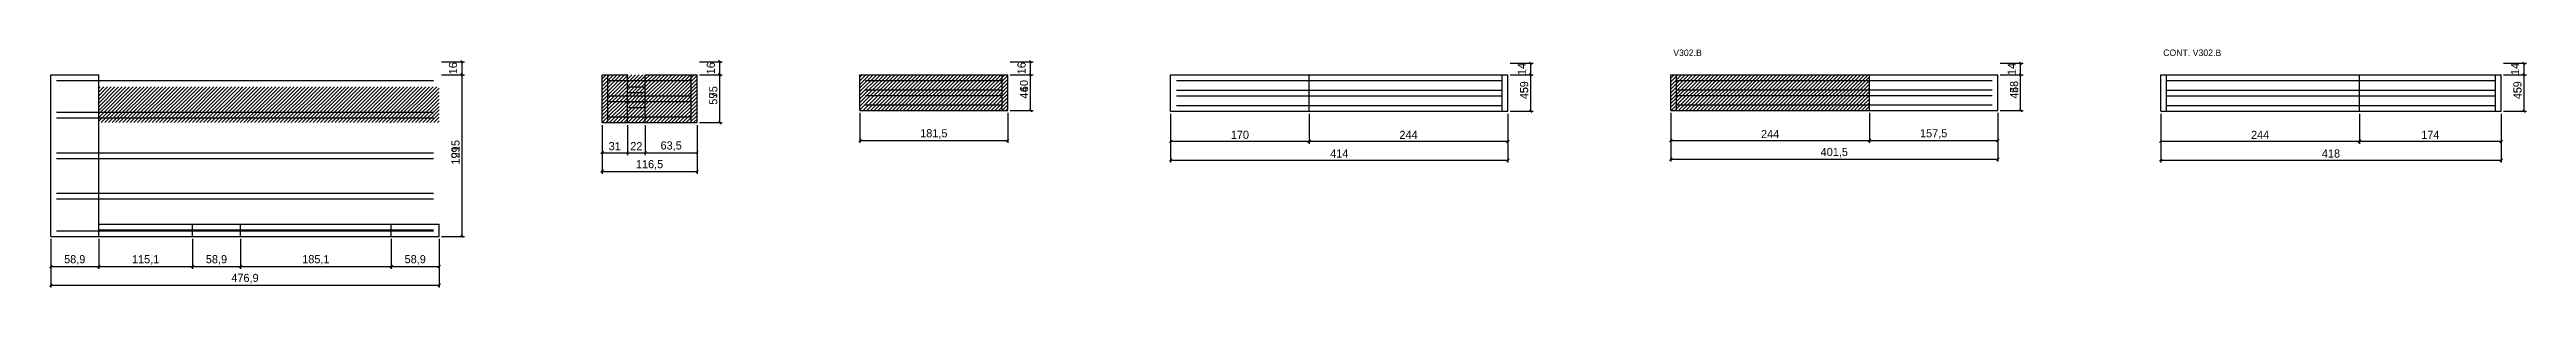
# Model space of a CAD drawing. Extents: x -9000 to 10970, y -412 to 1250.
# Drawn here: x 4860 to 7901, y -412 to -119 of the extents above; entities that cross this region are included whole.
import ezdxf

# ---------------------------------------------------------------- set-up
doc = ezdxf.new("R2010")
doc.units = 0
for name, color, linetype in [('COTA', 241, 'Continuous'), ('NOMENCLATURA', 7, 'Continuous'), ('Painéis', 200, 'Continuous'), ('Reaproveitamento', 251, 'Continuous'), ('SARR_2.2x7', 40, 'Continuous')]:
    doc.layers.add(name, color=color, linetype=linetype)
doc.dimstyles.new('PAINEL', dxfattribs={"dimtxt": 10, "dimasz": 3, "dimexe": 3, "dimexo": 3, "dimgap": 3, "dimtad": 1, "dimblk": 'OBLIQUE', "dimblk1": 'OBLIQUE', "dimcen": 2.5, "dimclrd": 4, "dimclre": 4, "dimclrt": 240, "dimazin": 3, "dimtfac": 1, "dimtmove": 0, "dimatfit": 3})

msp = doc.modelspace()

# ---------------------------------------------------------------- texts
at = {"layer": 'NOMENCLATURA'}
for s, p in [('V302.B', (6853.4, -127)), ('CONT. V302.B', (7454.9, -127))]:
    msp.add_text(s, height=8, dxfattribs=at).set_placement(p)

# ---------------------------------------------------------------- blocks, each defined once
blk = doc.blocks.new('_OBLIQUE')
at = {"color": 0, "linetype": 'BYBLOCK'}
blk.add_line((-0.5, -0.5), (0.5, 0.5), dxfattribs=at)

# ---------------------------------------------------------------- dimensions: what is measured, and where the dimension line sits
at = {"layer": 'COTA'}
for base, p1, p2 in [((5366.4, -349), (5338.4, -349), (5338.4, -134)), ((5366.4, -150), (5338.4, -150), (5338.4, -134)), ((5366.4, -349), (5338.4, -349), (5338.4, -150)), ((5682.9, -209), (5654.9, -209), (5654.9, -134)), ((5682.9, -150), (5654.9, -150), (5654.9, -134)), ((5682.9, -209), (5654.9, -209), (5654.9, -150)), ((6064.4, -194), (6036.4, -194), (6036.4, -134)), ((6064.4, -150), (6036.4, -150), (6036.4, -134)), ((6064.4, -194), (6036.4, -194), (6036.4, -150)), ((6678.4, -195), (6650.4, -195), (6650.4, -136)), ((6678.4, -150), (6650.4, -150), (6650.4, -136)), ((6678.4, -195), (6650.4, -195), (6650.4, -150)), ((7279.9, -194), (7251.9, -194), (7251.9, -136)), ((7279.9, -150), (7251.9, -150), (7251.9, -136)), ((7279.9, -194), (7251.9, -194), (7251.9, -150)), ((7897.9, -195), (7869.9, -195), (7869.9, -136)), ((7897.9, -150), (7869.9, -150), (7869.9, -136)), ((7897.9, -195), (7869.9, -195), (7869.9, -150))]:
    msp.add_linear_dim(base=base, p1=p1, p2=p2, angle=90, dimstyle='PAINEL', dxfattribs=at).render()
for base, p1, p2 in [((5538.4, -246), (5538.4, -209), (5569.4, -209)), ((5538.4, -269), (5538.4, -209), (5654.9, -209)), ((5569.4, -246), (5569.4, -209), (5591.4, -209)), ((5591.4, -246), (5591.4, -209), (5654.9, -209)), ((5854.9, -231), (5854.9, -194), (6036.4, -194)), ((6236.4, -232), (6236.4, -195), (6406.4, -195)), ((6236.4, -255), (6236.4, -195), (6650.4, -195)), ((6406.4, -232), (6406.4, -195), (6650.4, -195)), ((6850.4, -231), (6850.4, -194), (7094.4, -194)), ((6850.4, -254), (6850.4, -194), (7251.9, -194)), ((7094.4, -231), (7094.4, -194), (7251.9, -194)), ((7451.9, -232), (7451.9, -195), (7695.9, -195)), ((7451.9, -255), (7451.9, -195), (7869.9, -195)), ((7695.9, -232), (7695.9, -195), (7869.9, -195)), ((4861.5, -386), (4861.5, -349), (4920.4, -349)), ((4861.5, -409), (4861.5, -349), (5338.4, -349)), ((4920.4, -386), (4920.4, -349), (5035.5, -349)), ((5035.5, -386), (5035.5, -349), (5094.4, -349)), ((5094.4, -386), (5094.4, -349), (5279.5, -349)), ((5279.5, -386), (5279.5, -349), (5338.4, -349))]:
    msp.add_linear_dim(base=base, p1=p1, p2=p2, dimstyle='PAINEL', dxfattribs=at).render()

# ---------------------------------------------------------------- hatches: boundary and pattern name
at = {"layer": 'Reaproveitamento'}
h = msp.add_hatch(dxfattribs=at)
h.set_pattern_fill('ANSI31')
h.paths.add_polyline_path([(5538.4, -208.9), (5569.4, -208.9), (5569.4, -150), (5538.4, -150)])
h = msp.add_hatch(dxfattribs=at)
h.set_pattern_fill('ANSI31')
h.paths.add_polyline_path([(5569.4, -208.9), (5591.4, -208.9), (5591.4, -150), (5569.4, -150)])
h = msp.add_hatch(dxfattribs=at)
h.set_pattern_fill('ANSI31')
h.paths.add_polyline_path([(5591.4, -208.9), (5654.9, -208.9), (5654.9, -150), (5591.4, -150)])
h = msp.add_hatch(dxfattribs=at)
h.set_pattern_fill('ANSI31')
h.paths.add_polyline_path([(5854.9, -193.9), (6036.4, -193.9), (6036.4, -150), (5854.9, -150)])
h = msp.add_hatch(dxfattribs=at)
h.set_pattern_fill('ANSI31')
h.paths.add_polyline_path([(6850.4, -194), (7094.4, -194), (7094.4, -150.4), (6850.4, -150.4)])
h = msp.add_hatch(dxfattribs=at)
h.set_pattern_fill('ANSI31')
h.paths.add_polyline_path([(4920.4, -209), (5035.5, -209), (5035.5, -165), (4920.4, -165)])
h = msp.add_hatch(dxfattribs=at)
h.set_pattern_fill('ANSI31')
h.paths.add_polyline_path([(5035.5, -209), (5094.4, -209), (5094.4, -165), (5035.5, -165)])
h = msp.add_hatch(dxfattribs=at)
h.set_pattern_fill('ANSI31')
h.paths.add_polyline_path([(5094.4, -209), (5279.5, -209), (5279.5, -165), (5094.4, -165)])
h = msp.add_hatch(dxfattribs=at)
h.set_pattern_fill('ANSI31')
h.paths.add_polyline_path([(5279.5, -209), (5338.4, -209), (5338.4, -165), (5279.5, -165)])

# ---------------------------------------------------------------- linework, layer by layer
at = {"layer": 'Painéis'}
for p, q in [((4861.5, -150), (4920.4, -150)), ((4861.5, -349), (4861.5, -150)), ((4920.4, -349), (4920.4, -150)), ((5538.4, -150), (5569.4, -150)), ((5538.4, -209), (5538.4, -150)), ((5569.4, -209), (5569.4, -150)), ((5591.4, -209), (5591.4, -150)), ((5591.4, -150), (5654.9, -150)), ((5654.9, -209), (5654.9, -150)), ((5854.9, -150), (6036.4, -150)), ((5854.9, -194), (5854.9, -150)), ((6036.4, -194), (6036.4, -150)), ((6236.4, -150), (6406.4, -150)), ((6236.4, -195), (6236.4, -150)), ((6406.4, -195), (6406.4, -150)), ((6406.4, -150), (6650.4, -150)), ((6650.4, -195), (6650.4, -150)), ((6850.4, -150), (7094.4, -150)), ((6850.4, -194), (6850.4, -150)), ((7094.4, -194), (7094.4, -150)), ((7094.4, -150), (7251.9, -150)), ((7251.9, -194), (7251.9, -150)), ((7451.9, -150), (7695.9, -150)), ((7451.9, -195), (7451.9, -150)), ((7695.9, -195), (7695.9, -150)), ((7695.9, -150), (7869.9, -150)), ((7869.9, -195), (7869.9, -150)), ((5569.4, -165.1), (5591.4, -165.1)), ((5538.4, -209), (5569.4, -209)), ((5569.4, -209), (5591.4, -209)), ((5591.4, -209), (5654.9, -209)), ((5854.9, -194), (6036.4, -194)), ((6236.4, -195), (6406.4, -195)), ((6406.4, -195), (6650.4, -195)), ((6850.4, -194), (7094.4, -194)), ((7094.4, -194), (7251.9, -194)), ((7451.9, -195), (7695.9, -195)), ((7695.9, -195), (7869.9, -195)), ((4920.4, -334), (5035.5, -334)), ((5035.5, -349), (5035.5, -334)), ((5035.5, -334), (5094.4, -334)), ((5094.4, -349), (5094.4, -334)), ((5094.4, -334), (5279.5, -334)), ((5279.5, -349), (5279.5, -334)), ((5279.5, -334), (5338.4, -334)), ((5338.4, -349), (5338.4, -334)), ((4861.5, -349), (4920.4, -349)), ((4920.4, -349), (5035.5, -349)), ((5035.5, -349), (5094.4, -349)), ((5094.4, -349), (5279.5, -349)), ((5279.5, -349), (5338.4, -349))]:
    msp.add_line(p, q, dxfattribs=at)
at = {"layer": 'SARR_2.2x7'}
for p, q in [((5545.4, -209), (5545.4, -150)), ((5647.9, -209), (5647.9, -150)), ((6029.4, -194), (6029.4, -150)), ((6643.4, -195), (6643.4, -150)), ((6857.4, -194), (6857.4, -150)), ((7458.9, -195), (7458.9, -150)), ((7862.9, -195), (7862.9, -150))]:
    msp.add_line(p, q, dxfattribs=at)
for points in [[(4868.5, -157), (4920.4, -157)], [(4868.5, -157), (4920.4, -157)], [(4920.4, -157), (5035.5, -157)], [(5035.5, -157), (5094.4, -157)], [(5094.4, -157), (5279.5, -157)], [(5279.5, -157), (5331.4, -157)], [(5545.4, -157), (5569.4, -157)], [(5545.4, -157), (5569.4, -157)], [(5545.4, -176), (5569.4, -176)], [(5545.4, -176), (5569.4, -176)], [(5569.4, -157), (5591.4, -157)], [(5569.4, -172.1), (5591.4, -172.1)], [(5569.4, -176), (5591.4, -176)], [(5591.4, -157), (5647.9, -157)], [(5591.4, -157), (5647.9, -157)], [(5591.4, -176), (5647.9, -176)], [(5591.4, -176), (5647.9, -176)], [(5861.9, -157), (6029.4, -157)], [(5861.9, -157), (6029.4, -157)], [(5861.9, -168.5), (6029.4, -168.5)], [(5861.9, -168.5), (6029.4, -168.5)], [(5861.9, -175.5), (6029.4, -175.5)], [(5861.9, -175.5), (6029.4, -175.5)], [(6243.4, -157), (6406.4, -157)], [(6243.4, -157), (6406.4, -157)], [(6243.4, -169), (6406.4, -169)], [(6243.4, -169), (6406.4, -169)], [(6243.4, -176), (6406.4, -176)], [(6243.4, -176), (6406.4, -176)], [(6406.4, -157), (6643.4, -157)], [(6406.4, -157), (6643.4, -157)], [(6406.4, -169), (6643.4, -169)], [(6406.4, -169), (6643.4, -169)], [(6406.4, -176), (6643.4, -176)], [(6406.4, -176), (6643.4, -176)], [(6857.4, -157), (7094.4, -157)], [(6857.4, -157), (7094.4, -157)], [(6857.4, -168.5), (7094.4, -168.5)], [(6857.4, -168.5), (7094.4, -168.5)], [(6857.4, -175.5), (7094.4, -175.5)], [(6857.4, -175.5), (7094.4, -175.5)], [(7094.4, -157), (7244.9, -157)], [(7094.4, -157), (7244.9, -157)], [(7094.4, -168.5), (7244.9, -168.5)], [(7094.4, -168.5), (7244.9, -168.5)], [(7094.4, -175.5), (7244.9, -175.5)], [(7094.4, -175.5), (7244.9, -175.5)], [(7458.9, -157), (7695.9, -157)], [(7458.9, -157), (7695.9, -157)], [(7458.9, -169), (7695.9, -169)], [(7458.9, -169), (7695.9, -169)], [(7458.9, -176), (7695.9, -176)], [(7458.9, -176), (7695.9, -176)], [(7695.9, -157), (7862.9, -157)], [(7695.9, -157), (7862.9, -157)], [(7695.9, -169), (7862.9, -169)], [(7695.9, -169), (7862.9, -169)], [(7695.9, -176), (7862.9, -176)], [(7695.9, -176), (7862.9, -176)], [(4868.5, -196.25), (4920.4, -196.25)], [(4868.5, -196.25), (4920.4, -196.25)], [(4868.5, -203.25), (4920.4, -203.25)], [(4868.5, -203.25), (4920.4, -203.25)], [(4920.4, -196.25), (5035.5, -196.25)], [(4920.4, -203.25), (5035.5, -203.25)], [(5035.5, -196.25), (5094.4, -196.25)], [(5035.5, -203.25), (5094.4, -203.25)], [(5094.4, -196.25), (5279.5, -196.25)], [(5094.4, -203.25), (5279.5, -203.25)], [(5279.5, -196.25), (5331.4, -196.25)], [(5279.5, -203.25), (5331.4, -203.25)], [(5545.4, -183), (5569.4, -183)], [(5545.4, -183), (5569.4, -183)], [(5545.4, -202), (5569.4, -202)], [(5545.4, -202), (5569.4, -202)], [(5569.4, -183), (5591.4, -183)], [(5569.4, -183.55), (5591.4, -183.55)], [(5569.4, -190.55), (5591.4, -190.55)], [(5569.4, -202), (5591.4, -202)], [(5569.4, -202), (5591.4, -202)], [(5591.4, -183), (5647.9, -183)], [(5591.4, -183), (5647.9, -183)], [(5591.4, -202), (5647.9, -202)], [(5591.4, -202), (5647.9, -202)], [(5861.9, -187), (6029.4, -187)], [(5861.9, -187), (6029.4, -187)], [(6243.4, -188), (6406.4, -188)], [(6243.4, -188), (6406.4, -188)], [(6406.4, -188), (6643.4, -188)], [(6406.4, -188), (6643.4, -188)], [(6857.4, -187), (7094.4, -187)], [(6857.4, -187), (7094.4, -187)], [(7094.4, -187), (7244.9, -187)], [(7094.4, -187), (7244.9, -187)], [(7458.9, -188), (7695.9, -188)], [(7458.9, -188), (7695.9, -188)], [(7695.9, -188), (7862.9, -188)], [(7695.9, -188), (7862.9, -188)], [(4868.5, -246), (4920.4, -246)], [(4868.5, -246), (4920.4, -246)], [(4868.5, -253), (4920.4, -253)], [(4868.5, -253), (4920.4, -253)], [(4920.4, -246), (5035.5, -246)], [(4920.4, -253), (5035.5, -253)], [(5035.5, -246), (5094.4, -246)], [(5035.5, -253), (5094.4, -253)], [(5094.4, -246), (5279.5, -246)], [(5094.4, -253), (5279.5, -253)], [(5279.5, -246), (5331.4, -246)], [(5279.5, -253), (5331.4, -253)], [(4868.5, -295.75), (4920.4, -295.75)], [(4868.5, -295.75), (4920.4, -295.75)], [(4868.5, -302.75), (4920.4, -302.75)], [(4868.5, -302.75), (4920.4, -302.75)], [(4920.4, -295.75), (5035.5, -295.75)], [(4920.4, -302.75), (5035.5, -302.75)], [(5035.5, -295.75), (5094.4, -295.75)], [(5035.5, -302.75), (5094.4, -302.75)], [(5094.4, -295.75), (5279.5, -295.75)], [(5094.4, -302.75), (5279.5, -302.75)], [(5279.5, -295.75), (5331.4, -295.75)], [(5279.5, -302.75), (5331.4, -302.75)], [(4868.5, -342), (4920.4, -342)], [(4868.5, -342), (4920.4, -342)], [(4920.4, -341), (5035.5, -341)], [(4920.4, -342), (5035.5, -342)], [(4920.4, -342), (5035.5, -342)], [(5035.5, -341), (5094.4, -341)], [(5035.5, -342), (5094.4, -342)], [(5035.5, -342), (5094.4, -342)], [(5094.4, -341), (5279.5, -341)], [(5094.4, -342), (5279.5, -342)], [(5094.4, -342), (5279.5, -342)], [(5279.5, -341), (5331.4, -341)], [(5279.5, -342), (5331.4, -342)], [(5279.5, -342), (5331.4, -342)]]:
    msp.add_lwpolyline(points, dxfattribs=at)

msp.set_redraw_order([(e.dxf.handle, doc.entitydb.next_handle()) for e in msp.query("TEXT MTEXT ATTDEF DIMENSION ARC_DIMENSION")])  # texts and dimensions are drawn at this point

doc.saveas('drawing.dxf')
